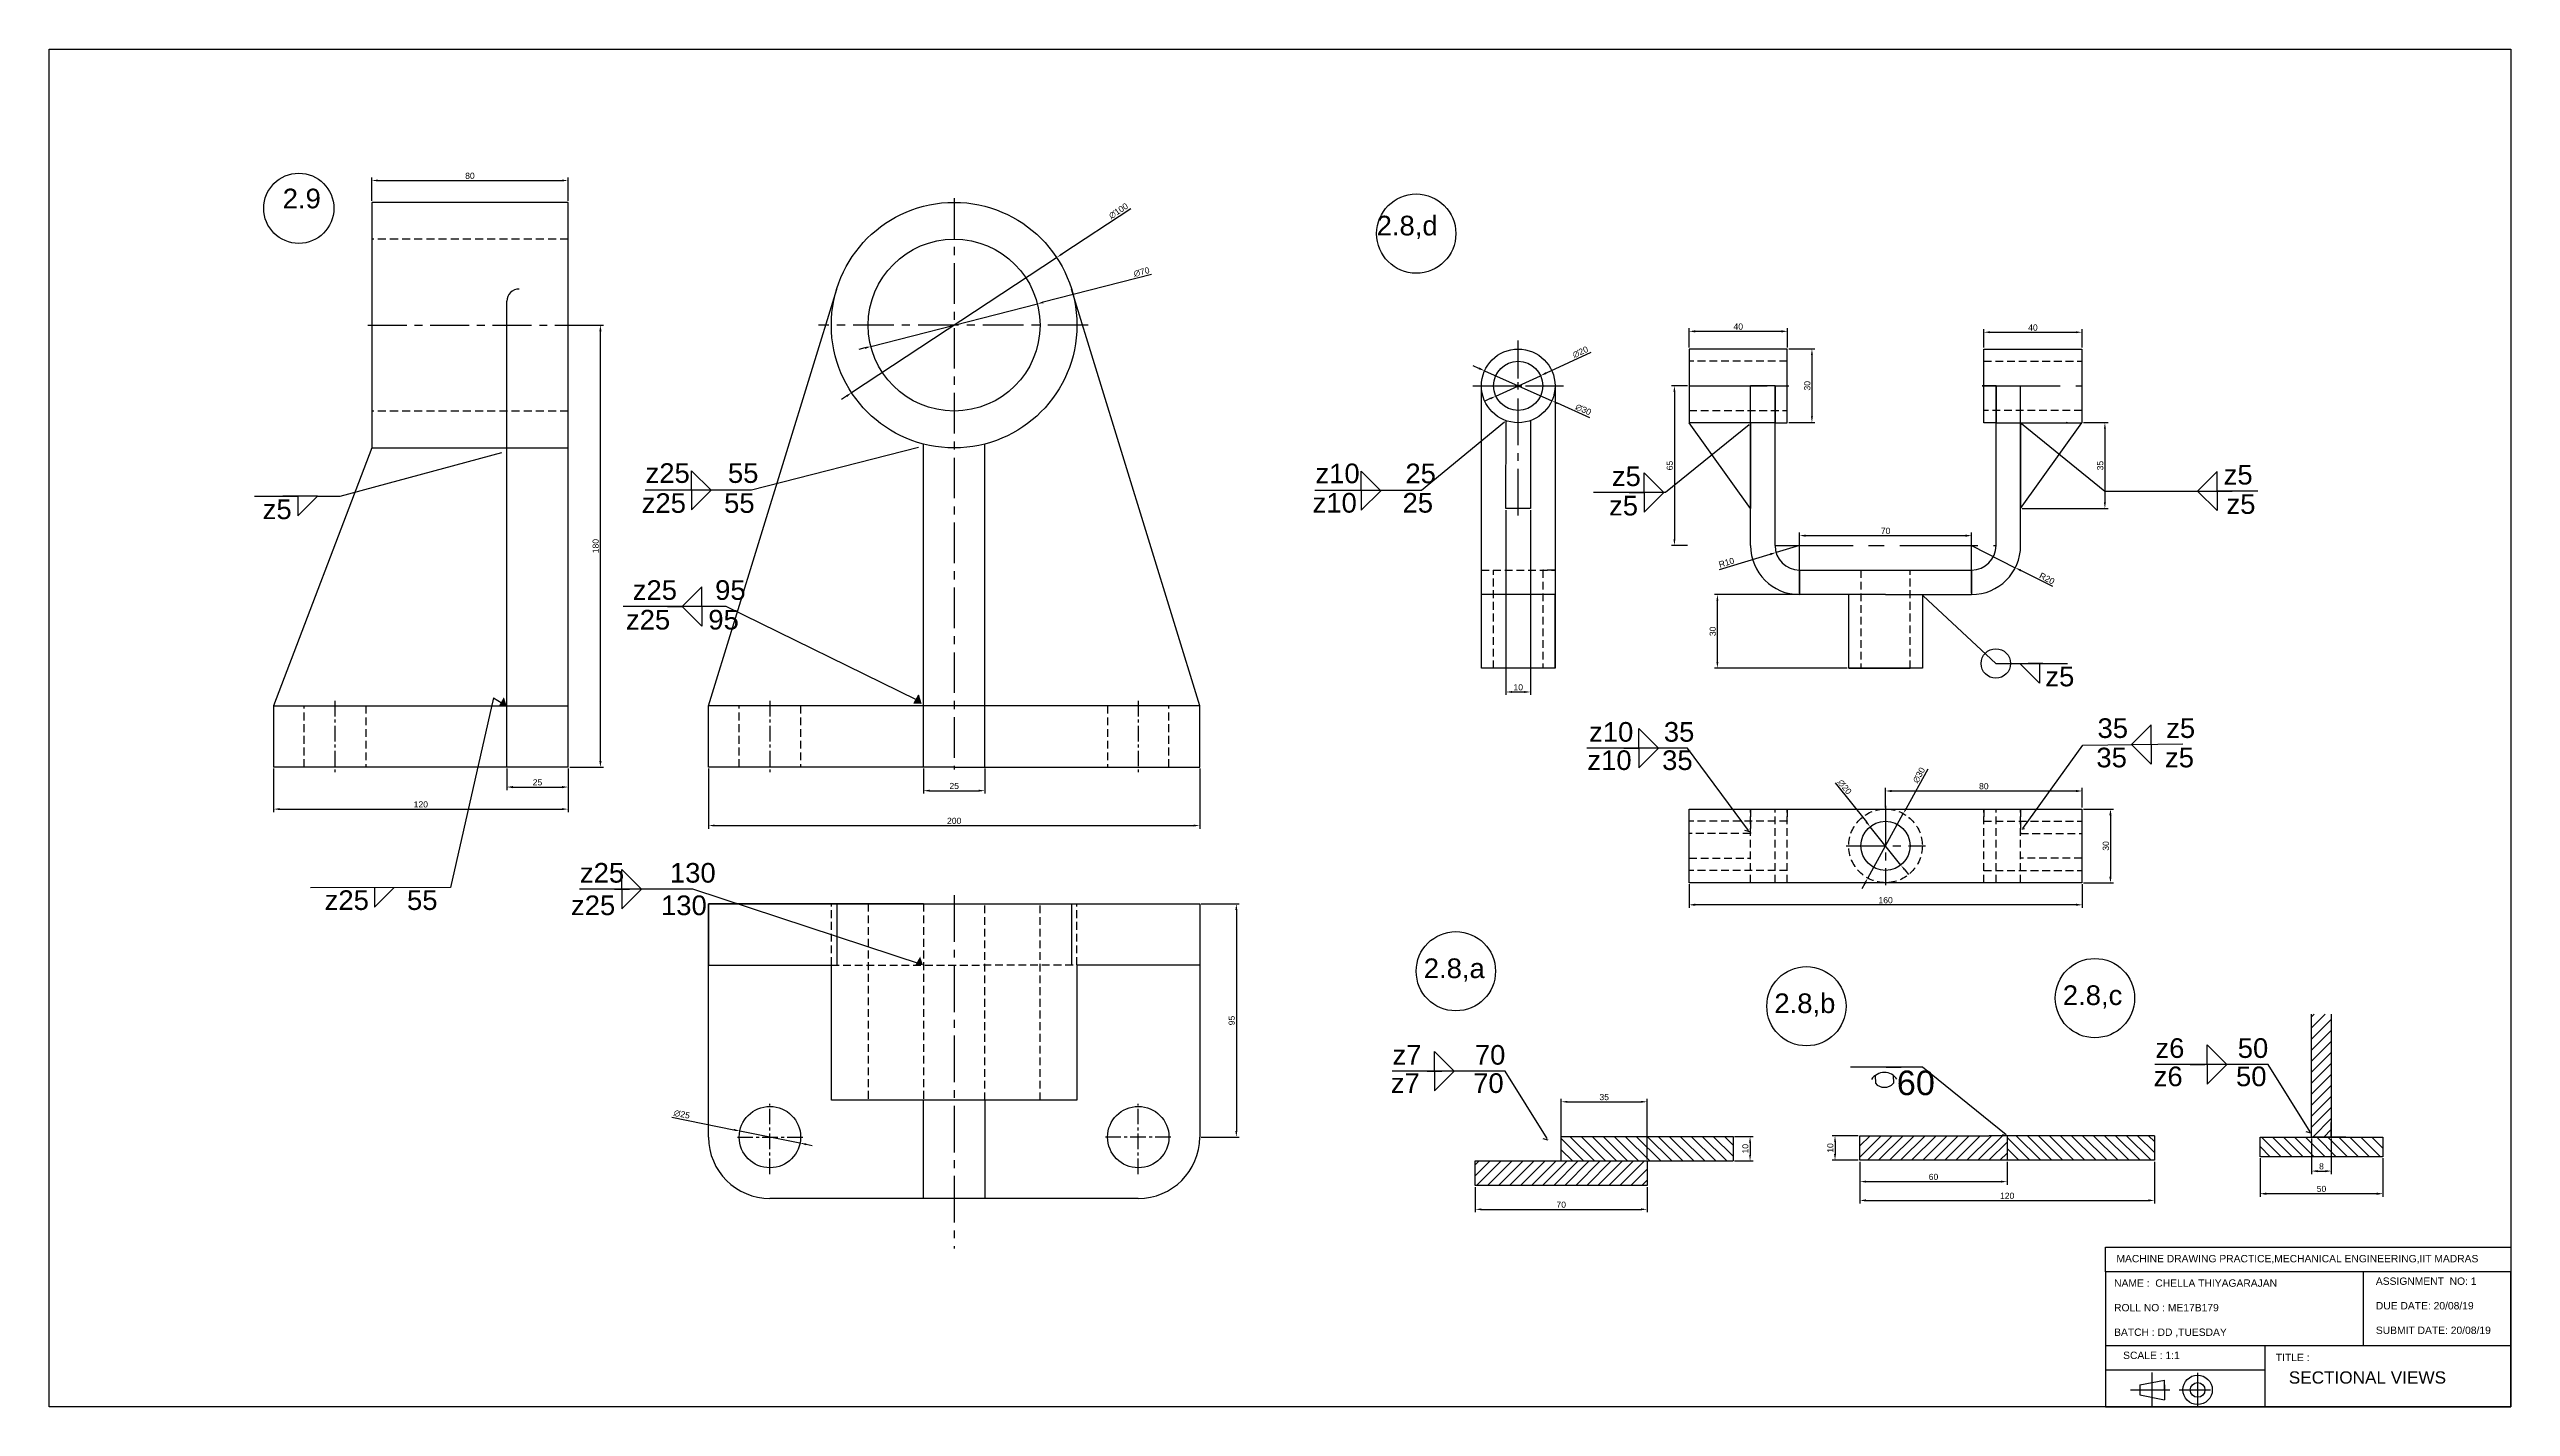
# Model space of a CAD drawing. Header units: millimetres. Extents: x 1423 to 6513, y 1291 to 1883.
# Drawn here: x 1423 to 2425, y 1330 to 1883 of the extents above; entities that cross this region are included whole.
import ezdxf
from ezdxf import colors
from ezdxf.entities.mleader import LeaderData, LeaderLine
from ezdxf.math import Vec2, Vec3

# ---------------------------------------------------------------- set-up
doc = ezdxf.new("R2010")
doc.units = ezdxf.units.MM
for name, pattern in [('CENTER', [50.8, 31.75, -6.35, 6.35, -6.35]), ('CENTER2', [28.575, 19.05, -3.175, 3.175, -3.175]), ('HIDDEN', [9.525, 6.35, -3.175])]:
    doc.linetypes.add(name, pattern=pattern)
doc.styles.get("Standard").update_dxf_attribs({"font": 'arial.ttf'})
doc.dimstyles.new('chella', dxfattribs={"dimtxt": 2.5, "dimasz": 2.5, "dimexe": 1.25, "dimexo": 0.625, "dimtad": 1, "dimdsep": 46, "dimtxsty": 'Standard', "dimcen": 2.5, "dimclrd": 3, "dimclre": 3, "dimclrt": 4, "dimadec": 0, "dimazin": 0, "dimtfac": 1, "dimtmove": 0, "dimatfit": 3, "dimfxl": 1, "dimarcsym": 0})

msp = doc.modelspace()

# ---------------------------------------------------------------- texts
at = {"color": 4, "linetype": 'ByBlock', "ltscale": 0.2}
for s, height, p in [('2.9', 8, (1517.856, 1818.169)), ('2.8,d', 8, (1963.325, 1807.144)), ('2.8,a', 8, (1982.522, 1504.683)), ('2.8,b', 8, (2125.29, 1490.431)), ('2.8,c', 8, (2242.764, 1493.717)), ('60', 10, (2175.134, 1457.02))]:
    msp.add_text(s, height=height, dxfattribs=at).set_placement(p)
at = {"color": 4, "ltscale": 0.5}
for s, p in [('z25     55', (1665.626, 1706.344)), ('z10      25', (1938.407, 1706.203)), ('z5', (2059.122, 1705.058)), ('z5', (2308.269, 1705.689)), ('z5', (1509.712, 1691.595)), ('z25     55', (1664.053, 1694.145)), ('z10      25', (1937.237, 1694.238)), ('z', (1937.267, 1694.239)), ('z5', (2057.982, 1693.094)), ('z5', (2309.409, 1693.724)), ('z5', (2235.649, 1623.503)), ('z10    35', (2049.847, 1600.945)), ('35     z5', (2256.897, 1602.476)), ('z10    35', (2049.153, 1589.429)), ('35     z5', (2256.432, 1590.512)), ('z25     55', (1534.936, 1532.43))]:
    msp.add_text(s, height=8, dxfattribs=at).set_placement(p)
at = {"color": 4}
for s, p in [('z25     95', (1660.404, 1658.71)), ('z25     95', (1657.636, 1646.638)), ('z25      130', (1638.884, 1543.556)), ('z25      130', (1635.257, 1530.321)), ('z7       70', (1969.788, 1469.419)), ('z6       50', (2280.463, 1472.17)), ('z7       70', (1969.095, 1457.904)), ('z6       50', (2279.769, 1460.655))]:
    msp.add_text(s, height=8, dxfattribs=at).set_placement(p)
at = {"color": 4, "attachment_point": 1}
for s, width, heights, insert, char_height in [('MACHINE DRAWING PRACTICE,MECHANICAL ENGINEERING,IIT MADRAS', 164.3264, [7.38], (2264.604, 1391.932), 3), ('NAME :  CHELLA THIYAGARAJAN\\P\\PROLL NO : ME17B179\\P\\PBATCH : DD ,TUESDAY', 99.4536, [0], (2263.654, 1381.976), 3), ('ASSIGNMENT  NO: 1\\P\\PDUE DATE: 20/08/19\\P\\PSUBMIT DATE: 20/08/19', 75.97584, [0], (2370.247, 1382.753), 3), ('SCALE : 1:1', 57.1733, [0], (2267.315, 1352.552), 3), ('TITLE : ', 48.32697, [0], (2329.507, 1351.681), 3), (' SECTIONAL VIEWS ', 87.10786, [0], (2332.849, 1344.526), 5)]:
    msp.add_mtext_dynamic_manual_height_columns(s, width=width, gutter_width=1, heights=heights, dxfattribs=dict(at, insert=insert, char_height=char_height))

# ---------------------------------------------------------------- blocks, each defined once
blk = doc.blocks.new('*D155')
at = {"color": 3, "lineweight": -2, "transparency": 16777216}
for p, q in [((2005, 1753), (2002.7, 1754)), ((2007.3, 1752), (2034.7, 1739.8)), ((2050.1, 1732.9), (2037, 1738.8))]:
    blk.add_line(p, q, dxfattribs=at)
at = {"color": 3, "transparency": 16777216}
for points in [[(2005.2, 1753.4), (2004.8, 1752.6), (2007.3, 1752)], [(2037.1, 1739.1), (2036.8, 1738.4), (2034.7, 1739.8)]]:
    blk.add_solid(points, dxfattribs=at)
at = {"layer": 'Defpoints', "color": 0, "transparency": 16777216}
for p in [(2007.3, 1752), (2034.7, 1739.8)]:
    blk.add_point(p, dxfattribs=at)
at = {"color": 4, "transparency": 16777216, "insert": (2047.5, 1736.2), "char_height": 2.5, "attachment_point": 5, "rotation": 336.0075}
blk.add_mtext('∅30', dxfattribs=at)
blk = doc.blocks.new('*D156')
at = {"color": 3, "lineweight": -2, "transparency": 16777216}
for p, q in [((2050.5, 1759.4), (2032.4, 1751.1)), ((2011.9, 1741.7), (2030.1, 1750)), ((2009.6, 1740.7), (2007.4, 1739.6))]:
    blk.add_line(p, q, dxfattribs=at)
at = {"color": 3, "transparency": 16777216}
for points in [[(2032.2, 1751.5), (2032.5, 1750.7), (2030.1, 1750)], [(2009.4, 1741), (2009.8, 1740.3), (2011.9, 1741.7)]]:
    blk.add_solid(points, dxfattribs=at)
at = {"layer": 'Defpoints', "color": 0, "transparency": 16777216}
for p in [(2030.1, 1750), (2011.9, 1741.7)]:
    blk.add_point(p, dxfattribs=at)
at = {"color": 4, "transparency": 16777216, "insert": (2046.3, 1759.6), "char_height": 2.5, "attachment_point": 5, "rotation": 24.6016}
blk.add_mtext('∅20', dxfattribs=at)
blk = doc.blocks.new('*D157')
at = {"color": 3, "lineweight": -2, "transparency": 16777216}
for p, q in [((2016, 1695.2), (2016, 1620)), ((2026, 1695.2), (2026, 1620)), ((2018.5, 1621.2), (2023.5, 1621.2))]:
    blk.add_line(p, q, dxfattribs=at)
at = {"color": 3, "transparency": 16777216}
for points in [[(2018.5, 1621.6), (2018.5, 1620.8), (2016, 1621.2)], [(2023.5, 1621.6), (2023.5, 1620.8), (2026, 1621.2)]]:
    blk.add_solid(points, dxfattribs=at)
at = {"layer": 'Defpoints', "color": 0, "transparency": 16777216}
for p in [(2016, 1695.9), (2026, 1695.9), (2026, 1621.2)]:
    blk.add_point(p, dxfattribs=at)
at = {"color": 4, "transparency": 16777216, "insert": (2021, 1623.1), "char_height": 2.5, "attachment_point": 5}
blk.add_mtext('10', dxfattribs=at)
blk = doc.blocks.new('*D158')
at = {"color": 3, "lineweight": -2, "transparency": 16777216}
for p, q in [((2090.6, 1761.5), (2090.6, 1769.3)), ((2093.1, 1768.1), (2128.1, 1768.1)), ((2130.6, 1761.5), (2130.6, 1769.3))]:
    blk.add_line(p, q, dxfattribs=at)
at = {"color": 3, "transparency": 16777216}
for points in [[(2093.1, 1768.5), (2093.1, 1767.6), (2090.6, 1768.1)], [(2128.1, 1768.5), (2128.1, 1767.6), (2130.6, 1768.1)]]:
    blk.add_solid(points, dxfattribs=at)
at = {"layer": 'Defpoints', "color": 0, "transparency": 16777216}
for p in [(2130.6, 1768.1), (2090.6, 1760.9), (2130.6, 1760.9)]:
    blk.add_point(p, dxfattribs=at)
at = {"color": 4, "transparency": 16777216, "insert": (2110.6, 1770), "char_height": 2.5, "attachment_point": 5}
blk.add_mtext('40', dxfattribs=at)
blk = doc.blocks.new('*D159')
at = {"color": 3, "lineweight": -2, "transparency": 16777216}
for p, q in [((2210.6, 1761.5), (2210.6, 1769)), ((2213.1, 1767.7), (2248.1, 1767.7)), ((2250.6, 1761.5), (2250.6, 1769))]:
    blk.add_line(p, q, dxfattribs=at)
at = {"color": 3, "transparency": 16777216}
for points in [[(2213.1, 1768.1), (2213.1, 1767.3), (2210.6, 1767.7)], [(2248.1, 1768.1), (2248.1, 1767.3), (2250.6, 1767.7)]]:
    blk.add_solid(points, dxfattribs=at)
at = {"layer": 'Defpoints', "color": 0, "transparency": 16777216}
for p in [(2250.6, 1767.7), (2210.6, 1760.9), (2250.6, 1760.9)]:
    blk.add_point(p, dxfattribs=at)
at = {"color": 4, "transparency": 16777216, "insert": (2230.6, 1769.6), "char_height": 2.5, "attachment_point": 5}
blk.add_mtext('40', dxfattribs=at)
blk = doc.blocks.new('*D160')
at = {"color": 3, "lineweight": -2, "transparency": 16777216}
for p, q in [((2131.2, 1760.9), (2141.8, 1760.9)), ((2140.6, 1758.4), (2140.6, 1733.4)), ((2131.2, 1730.9), (2141.8, 1730.9))]:
    blk.add_line(p, q, dxfattribs=at)
at = {"color": 3, "transparency": 16777216}
for points in [[(2140.2, 1758.4), (2141, 1758.4), (2140.6, 1760.9)], [(2140.2, 1733.4), (2141, 1733.4), (2140.6, 1730.9)]]:
    blk.add_solid(points, dxfattribs=at)
at = {"layer": 'Defpoints', "color": 0, "transparency": 16777216}
for p in [(2130.6, 1760.9), (2130.6, 1730.9), (2140.6, 1730.9)]:
    blk.add_point(p, dxfattribs=at)
at = {"color": 4, "transparency": 16777216, "insert": (2138.7, 1745.9), "char_height": 2.5, "attachment_point": 5, "rotation": 90}
blk.add_mtext('30', dxfattribs=at)
blk = doc.blocks.new('*D152')
at = {"color": 3, "lineweight": -2, "transparency": 16777216}
for p, q in [((2089.9, 1745.9), (2083.4, 1745.9)), ((2084.6, 1743.4), (2084.6, 1683.4)), ((2089.9, 1680.9), (2083.4, 1680.9))]:
    blk.add_line(p, q, dxfattribs=at)
at = {"color": 3, "transparency": 16777216}
for points in [[(2084.2, 1743.4), (2085, 1743.4), (2084.6, 1745.9)], [(2084.2, 1683.4), (2085, 1683.4), (2084.6, 1680.9)]]:
    blk.add_solid(points, dxfattribs=at)
at = {"layer": 'Defpoints', "color": 0, "transparency": 16777216}
for p in [(2090.6, 1745.9), (2084.6, 1680.9), (2090.6, 1680.9)]:
    blk.add_point(p, dxfattribs=at)
at = {"color": 4, "transparency": 16777216, "insert": (2082.7, 1713.4), "char_height": 2.5, "attachment_point": 5, "rotation": 90}
blk.add_mtext('65', dxfattribs=at)
blk = doc.blocks.new('*D161')
at = {"color": 3, "lineweight": -2, "transparency": 16777216}
for p, q in [((2154.9, 1660.9), (2100.9, 1660.9)), ((2102.1, 1633.4), (2102.1, 1658.4)), ((2154.9, 1630.9), (2100.9, 1630.9))]:
    blk.add_line(p, q, dxfattribs=at)
at = {"color": 3, "transparency": 16777216}
for points in [[(2101.7, 1658.4), (2102.5, 1658.4), (2102.1, 1660.9)], [(2101.7, 1633.4), (2102.5, 1633.4), (2102.1, 1630.9)]]:
    blk.add_solid(points, dxfattribs=at)
at = {"layer": 'Defpoints', "color": 0, "transparency": 16777216}
for p in [(2102.1, 1660.9), (2155.6, 1660.9), (2155.6, 1630.9)]:
    blk.add_point(p, dxfattribs=at)
at = {"color": 4, "transparency": 16777216, "insert": (2100.2, 1645.9), "char_height": 2.5, "attachment_point": 5, "rotation": 90}
blk.add_mtext('30', dxfattribs=at)
blk = doc.blocks.new('*D162')
at = {"color": 3, "lineweight": -2, "transparency": 16777216}
for p, q in [((2251.2, 1730.9), (2261.2, 1730.9)), ((2259.9, 1728.4), (2259.9, 1698.4)), ((2226.2, 1695.9), (2261.2, 1695.9))]:
    blk.add_line(p, q, dxfattribs=at)
at = {"color": 3, "transparency": 16777216}
for points in [[(2259.5, 1728.4), (2260.3, 1728.4), (2259.9, 1730.9)], [(2259.5, 1698.4), (2260.3, 1698.4), (2259.9, 1695.9)]]:
    blk.add_solid(points, dxfattribs=at)
at = {"layer": 'Defpoints', "color": 0, "transparency": 16777216}
for p in [(2250.6, 1730.9), (2225.6, 1695.9), (2259.9, 1695.9)]:
    blk.add_point(p, dxfattribs=at)
at = {"color": 4, "transparency": 16777216, "insert": (2258, 1713.4), "char_height": 2.5, "attachment_point": 5, "rotation": 90}
blk.add_mtext('35', dxfattribs=at)
blk = doc.blocks.new('*D163')
at = {"color": 3, "lineweight": -2, "transparency": 16777216}
for p, q in [((2135.6, 1661.5), (2135.6, 1686.1)), ((2138.1, 1684.9), (2203.1, 1684.9)), ((2205.6, 1661.5), (2205.6, 1686.1))]:
    blk.add_line(p, q, dxfattribs=at)
at = {"color": 3, "transparency": 16777216}
for points in [[(2138.1, 1685.3), (2138.1, 1684.4), (2135.6, 1684.9)], [(2203.1, 1685.3), (2203.1, 1684.4), (2205.6, 1684.9)]]:
    blk.add_solid(points, dxfattribs=at)
at = {"layer": 'Defpoints', "color": 0, "transparency": 16777216}
for p in [(2205.6, 1684.9), (2135.6, 1660.9), (2205.6, 1660.9)]:
    blk.add_point(p, dxfattribs=at)
at = {"color": 4, "transparency": 16777216, "insert": (2170.6, 1686.8), "char_height": 2.5, "attachment_point": 5}
blk.add_mtext('70', dxfattribs=at)
blk = doc.blocks.new('*D164')
at = {"color": 3, "lineweight": -2, "transparency": 16777216}
for p, q in [((2205.6, 1680.9), (2223.4, 1671.8)), ((2238.7, 1664.1), (2225.7, 1670.7))]:
    blk.add_line(p, q, dxfattribs=at)
at = {"color": 3, "transparency": 16777216}
blk.add_solid([(2225.8, 1671.1), (2225.5, 1670.3), (2223.4, 1671.8)], dxfattribs=at)
at = {"layer": 'Defpoints', "color": 0, "transparency": 16777216}
for p in [(2205.6, 1680.9), (2223.4, 1671.8)]:
    blk.add_point(p, dxfattribs=at)
at = {"color": 4, "transparency": 16777216, "insert": (2236.3, 1667.4), "char_height": 2.5, "attachment_point": 5, "rotation": 333.1757}
blk.add_mtext('R20', dxfattribs=at)
blk = doc.blocks.new('*D165')
at = {"color": 3, "lineweight": -2, "transparency": 16777216}
for p, q in [((2102.9, 1671.1), (2123.6, 1677.3)), ((2135.6, 1680.9), (2126, 1678))]:
    blk.add_line(p, q, dxfattribs=at)
at = {"color": 3, "transparency": 16777216}
blk.add_solid([(2123.5, 1677.7), (2123.7, 1676.9), (2126, 1678)], dxfattribs=at)
at = {"layer": 'Defpoints', "color": 0, "transparency": 16777216}
for p in [(2126, 1678), (2135.6, 1680.9)]:
    blk.add_point(p, dxfattribs=at)
at = {"color": 4, "transparency": 16777216, "insert": (2105.8, 1673.9), "char_height": 2.5, "attachment_point": 5, "rotation": 16.6425}
blk.add_mtext('R10', dxfattribs=at)
blk = doc.blocks.new('*D166')
at = {"color": 3, "lineweight": -2, "transparency": 16777216}
for p, q in [((2187.8, 1589.7), (2179, 1573.8)), ((2163.3, 1545.4), (2177.8, 1571.7)), ((2162.1, 1543.2), (2160.9, 1541))]:
    blk.add_line(p, q, dxfattribs=at)
at = {"color": 3, "transparency": 16777216}
for points in [[(2178.7, 1574), (2179.4, 1573.6), (2177.8, 1571.7)], [(2161.7, 1543.4), (2162.5, 1543), (2163.3, 1545.4)]]:
    blk.add_solid(points, dxfattribs=at)
at = {"layer": 'Defpoints', "color": 0, "transparency": 16777216}
for p in [(2177.8, 1571.7), (2163.3, 1545.4)]:
    blk.add_point(p, dxfattribs=at)
at = {"color": 4, "transparency": 16777216, "insert": (2184.2, 1587.3), "char_height": 2.5, "attachment_point": 5, "rotation": 61.0428}
blk.add_mtext('∅30', dxfattribs=at)
blk = doc.blocks.new('*D167')
at = {"color": 3, "lineweight": -2, "transparency": 16777216}
for p, q in [((2150, 1584.2), (2162.8, 1568.3)), ((2176.8, 1550.7), (2164.3, 1566.3)), ((2178.4, 1548.8), (2179.9, 1546.8))]:
    blk.add_line(p, q, dxfattribs=at)
at = {"color": 3, "transparency": 16777216}
for points in [[(2163.1, 1568.5), (2162.4, 1568), (2164.3, 1566.3)], [(2178.7, 1549), (2178.1, 1548.5), (2176.8, 1550.7)]]:
    blk.add_solid(points, dxfattribs=at)
at = {"layer": 'Defpoints', "color": 0, "transparency": 16777216}
for p in [(2164.3, 1566.3), (2176.8, 1550.7)]:
    blk.add_point(p, dxfattribs=at)
at = {"color": 4, "transparency": 16777216, "insert": (2153.9, 1582.5), "char_height": 2.5, "attachment_point": 5, "rotation": 308.6887}
blk.add_mtext('∅20', dxfattribs=at)
blk = doc.blocks.new('*D168')
at = {"color": 3, "lineweight": -2, "transparency": 16777216}
for p, q in [((2090.6, 1542.9), (2090.6, 1533.3)), ((2248.1, 1534.5), (2093.1, 1534.5)), ((2250.6, 1542.9), (2250.6, 1533.3))]:
    blk.add_line(p, q, dxfattribs=at)
at = {"color": 3, "transparency": 16777216}
for points in [[(2093.1, 1535), (2093.1, 1534.1), (2090.6, 1534.5)], [(2248.1, 1535), (2248.1, 1534.1), (2250.6, 1534.5)]]:
    blk.add_solid(points, dxfattribs=at)
at = {"layer": 'Defpoints', "color": 0, "transparency": 16777216}
for p in [(2090.6, 1543.5), (2090.6, 1534.5), (2250.6, 1543.5)]:
    blk.add_point(p, dxfattribs=at)
at = {"color": 4, "transparency": 16777216, "insert": (2170.6, 1536.4), "char_height": 2.5, "attachment_point": 5}
blk.add_mtext('160', dxfattribs=at)
blk = doc.blocks.new('*D169')
at = {"color": 3, "lineweight": -2, "transparency": 16777216}
for p, q in [((2251.2, 1573.5), (2263.4, 1573.5)), ((2262.2, 1571), (2262.2, 1546)), ((2251.2, 1543.5), (2263.4, 1543.5))]:
    blk.add_line(p, q, dxfattribs=at)
at = {"color": 3, "transparency": 16777216}
for points in [[(2261.7, 1571), (2262.6, 1571), (2262.2, 1573.5)], [(2261.7, 1546), (2262.6, 1546), (2262.2, 1543.5)]]:
    blk.add_solid(points, dxfattribs=at)
at = {"layer": 'Defpoints', "color": 0, "transparency": 16777216}
for p in [(2250.6, 1573.5), (2250.6, 1543.5), (2262.2, 1543.5)]:
    blk.add_point(p, dxfattribs=at)
at = {"color": 4, "transparency": 16777216, "insert": (2260.3, 1558.5), "char_height": 2.5, "attachment_point": 5, "rotation": 90}
blk.add_mtext('30', dxfattribs=at)
blk = doc.blocks.new('*D170')
at = {"color": 3, "lineweight": -2, "transparency": 16777216}
for p, q in [((2170.6, 1574.2), (2170.6, 1582.1)), ((2173.1, 1580.9), (2248.1, 1580.9)), ((2250.6, 1574.2), (2250.6, 1582.1))]:
    blk.add_line(p, q, dxfattribs=at)
at = {"color": 3, "transparency": 16777216}
for points in [[(2173.1, 1581.3), (2173.1, 1580.4), (2170.6, 1580.9)], [(2248.1, 1581.3), (2248.1, 1580.4), (2250.6, 1580.9)]]:
    blk.add_solid(points, dxfattribs=at)
at = {"layer": 'Defpoints', "color": 0, "transparency": 16777216}
for p in [(2250.6, 1580.9), (2170.6, 1573.5), (2250.6, 1573.5)]:
    blk.add_point(p, dxfattribs=at)
at = {"color": 4, "transparency": 16777216, "insert": (2210.6, 1582.8), "char_height": 2.5, "attachment_point": 5}
blk.add_mtext('80', dxfattribs=at)
blk = doc.blocks.new('*D171')
at = {"color": 3, "lineweight": -2, "transparency": 16777216}
for p, q in [((2003.5, 1419.6), (2003.5, 1409.3)), ((2073.5, 1419.6), (2073.5, 1409.3)), ((2006, 1410.5), (2071, 1410.5))]:
    blk.add_line(p, q, dxfattribs=at)
at = {"color": 3, "transparency": 16777216}
for points in [[(2006, 1410.9), (2006, 1410.1), (2003.5, 1410.5)], [(2071, 1410.9), (2071, 1410.1), (2073.5, 1410.5)]]:
    blk.add_solid(points, dxfattribs=at)
at = {"layer": 'Defpoints', "color": 0, "transparency": 16777216}
for p in [(2003.5, 1420.2), (2073.5, 1420.2), (2073.5, 1410.5)]:
    blk.add_point(p, dxfattribs=at)
at = {"color": 4, "transparency": 16777216, "insert": (2038.5, 1412.4), "char_height": 2.5, "attachment_point": 5}
blk.add_mtext('70', dxfattribs=at)
blk = doc.blocks.new('*D172')
at = {"color": 3, "lineweight": -2, "transparency": 16777216}
for p, q in [((2038.5, 1430.8), (2038.5, 1455.5)), ((2041, 1454.3), (2071, 1454.3)), ((2073.5, 1430.8), (2073.5, 1455.5))]:
    blk.add_line(p, q, dxfattribs=at)
at = {"color": 3, "transparency": 16777216}
for points in [[(2041, 1454.7), (2041, 1453.9), (2038.5, 1454.3)], [(2071, 1454.7), (2071, 1453.9), (2073.5, 1454.3)]]:
    blk.add_solid(points, dxfattribs=at)
at = {"layer": 'Defpoints', "color": 0, "transparency": 16777216}
for p in [(2073.5, 1454.3), (2038.5, 1430.2), (2073.5, 1430.2)]:
    blk.add_point(p, dxfattribs=at)
at = {"color": 4, "transparency": 16777216, "insert": (2056, 1456.2), "char_height": 2.5, "attachment_point": 5}
blk.add_mtext('35', dxfattribs=at)
blk = doc.blocks.new('*D173')
at = {"color": 3, "lineweight": -2, "transparency": 16777216}
for p, q in [((2109.1, 1440.2), (2116.7, 1440.2)), ((2115.4, 1437.7), (2115.4, 1432.7)), ((2109.1, 1430.2), (2116.7, 1430.2))]:
    blk.add_line(p, q, dxfattribs=at)
at = {"color": 3, "transparency": 16777216}
for points in [[(2115, 1437.7), (2115.8, 1437.7), (2115.4, 1440.2)], [(2115, 1432.7), (2115.8, 1432.7), (2115.4, 1430.2)]]:
    blk.add_solid(points, dxfattribs=at)
at = {"layer": 'Defpoints', "color": 0, "transparency": 16777216}
for p in [(2108.5, 1440.2), (2108.5, 1430.2), (2115.4, 1430.2)]:
    blk.add_point(p, dxfattribs=at)
at = {"color": 4, "transparency": 16777216, "insert": (2113.5, 1435.2), "char_height": 2.5, "attachment_point": 5, "rotation": 90}
blk.add_mtext('10', dxfattribs=at)
blk = doc.blocks.new('*D174')
at = {"color": 3, "lineweight": -2, "transparency": 16777216}
for p, q in [((2159.4, 1440.5), (2148.8, 1440.5)), ((2150, 1438), (2150, 1433)), ((2159.4, 1430.5), (2148.8, 1430.5))]:
    blk.add_line(p, q, dxfattribs=at)
at = {"color": 3, "transparency": 16777216}
for points in [[(2149.6, 1438), (2150.4, 1438), (2150, 1440.5)], [(2149.6, 1433), (2150.4, 1433), (2150, 1430.5)]]:
    blk.add_solid(points, dxfattribs=at)
at = {"layer": 'Defpoints', "color": 0, "transparency": 16777216}
for p in [(2160.1, 1440.5), (2150, 1430.5), (2160.1, 1430.5)]:
    blk.add_point(p, dxfattribs=at)
at = {"color": 4, "transparency": 16777216, "insert": (2148.1, 1435.5), "char_height": 2.5, "attachment_point": 5, "rotation": 90}
blk.add_mtext('10', dxfattribs=at)
blk = doc.blocks.new('*D175')
at = {"color": 3, "lineweight": -2, "transparency": 16777216}
for p, q in [((2160.1, 1429.9), (2160.1, 1420.5)), ((2220.1, 1429.9), (2220.1, 1420.5)), ((2162.6, 1421.8), (2217.6, 1421.8))]:
    blk.add_line(p, q, dxfattribs=at)
at = {"color": 3, "transparency": 16777216}
for points in [[(2162.6, 1422.2), (2162.6, 1421.4), (2160.1, 1421.8)], [(2217.6, 1422.2), (2217.6, 1421.4), (2220.1, 1421.8)]]:
    blk.add_solid(points, dxfattribs=at)
at = {"layer": 'Defpoints', "color": 0, "transparency": 16777216}
for p in [(2160.1, 1430.5), (2220.1, 1430.5), (2220.1, 1421.8)]:
    blk.add_point(p, dxfattribs=at)
at = {"color": 4, "transparency": 16777216, "insert": (2190.1, 1423.7), "char_height": 2.5, "attachment_point": 5}
blk.add_mtext('60', dxfattribs=at)
blk = doc.blocks.new('*D176')
at = {"color": 3, "lineweight": -2, "transparency": 16777216}
for p, q in [((2160.1, 1429.9), (2160.1, 1412.9)), ((2280.1, 1429.9), (2280.1, 1412.9)), ((2162.6, 1414.1), (2277.6, 1414.1))]:
    blk.add_line(p, q, dxfattribs=at)
at = {"color": 3, "transparency": 16777216}
for points in [[(2162.6, 1414.6), (2162.6, 1413.7), (2160.1, 1414.1)], [(2277.6, 1414.6), (2277.6, 1413.7), (2280.1, 1414.1)]]:
    blk.add_solid(points, dxfattribs=at)
at = {"layer": 'Defpoints', "color": 0, "transparency": 16777216}
for p in [(2160.1, 1430.5), (2280.1, 1430.5), (2280.1, 1414.1)]:
    blk.add_point(p, dxfattribs=at)
at = {"color": 4, "transparency": 16777216, "insert": (2220.1, 1416), "char_height": 2.5, "attachment_point": 5}
blk.add_mtext('120', dxfattribs=at)
blk = doc.blocks.new('*D177')
at = {"color": 3, "lineweight": -2, "transparency": 16777216}
for p, q in [((2323.1, 1431.3), (2323.1, 1415.6)), ((2373.1, 1431.3), (2373.1, 1415.6)), ((2325.6, 1416.9), (2370.6, 1416.9))]:
    blk.add_line(p, q, dxfattribs=at)
at = {"color": 3, "transparency": 16777216}
for points in [[(2325.6, 1417.3), (2325.6, 1416.4), (2323.1, 1416.9)], [(2370.6, 1417.3), (2370.6, 1416.4), (2373.1, 1416.9)]]:
    blk.add_solid(points, dxfattribs=at)
at = {"layer": 'Defpoints', "color": 0, "transparency": 16777216}
for p in [(2323.1, 1431.9), (2373.1, 1431.9), (2373.1, 1416.9)]:
    blk.add_point(p, dxfattribs=at)
at = {"color": 4, "transparency": 16777216, "insert": (2348.1, 1418.8), "char_height": 2.5, "attachment_point": 5}
blk.add_mtext('50', dxfattribs=at)
blk = doc.blocks.new('*D178')
at = {"color": 3, "lineweight": -2, "transparency": 16777216}
for p, q in [((2344.1, 1439.3), (2344.1, 1424.8)), ((2352.1, 1439.3), (2352.1, 1424.8)), ((2346.6, 1426.1), (2349.6, 1426.1))]:
    blk.add_line(p, q, dxfattribs=at)
at = {"color": 3, "transparency": 16777216}
for points in [[(2346.6, 1426.5), (2346.6, 1425.6), (2344.1, 1426.1)], [(2349.6, 1426.5), (2349.6, 1425.6), (2352.1, 1426.1)]]:
    blk.add_solid(points, dxfattribs=at)
at = {"layer": 'Defpoints', "color": 0, "transparency": 16777216}
for p in [(2344.1, 1439.9), (2352.1, 1439.9), (2352.1, 1426.1)]:
    blk.add_point(p, dxfattribs=at)
at = {"color": 4, "transparency": 16777216, "insert": (2348.1, 1428), "char_height": 2.5, "attachment_point": 5}
blk.add_mtext('8', dxfattribs=at)
blk = doc.blocks.new('*D179')
at = {"color": 3, "lineweight": -2, "transparency": 16777216}
for p, q in [((1554.1, 1821.2), (1554.1, 1830.7)), ((1556.6, 1829.5), (1631.6, 1829.5)), ((1634.1, 1821.2), (1634.1, 1830.7))]:
    blk.add_line(p, q, dxfattribs=at)
at = {"color": 3, "transparency": 16777216}
for points in [[(1556.6, 1829.9), (1556.6, 1829.1), (1554.1, 1829.5)], [(1631.6, 1829.9), (1631.6, 1829.1), (1634.1, 1829.5)]]:
    blk.add_solid(points, dxfattribs=at)
at = {"layer": 'Defpoints', "color": 0, "transparency": 16777216}
for p in [(1634.1, 1829.5), (1554.1, 1820.6), (1634.1, 1820.6)]:
    blk.add_point(p, dxfattribs=at)
at = {"color": 4, "transparency": 16777216, "insert": (1594.1, 1831.4), "char_height": 2.5, "attachment_point": 5}
blk.add_mtext('80', dxfattribs=at)
blk = doc.blocks.new('*D180')
at = {"color": 3, "lineweight": -2, "transparency": 16777216}
for p, q in [((1514.1, 1590), (1514.1, 1572.3)), ((1634.1, 1590), (1634.1, 1572.3)), ((1516.6, 1573.5), (1631.6, 1573.5))]:
    blk.add_line(p, q, dxfattribs=at)
at = {"color": 3, "transparency": 16777216}
for points in [[(1516.6, 1573.9), (1516.6, 1573.1), (1514.1, 1573.5)], [(1631.6, 1573.9), (1631.6, 1573.1), (1634.1, 1573.5)]]:
    blk.add_solid(points, dxfattribs=at)
at = {"layer": 'Defpoints', "color": 0, "transparency": 16777216}
for p in [(1514.1, 1590.6), (1634.1, 1590.6), (1634.1, 1573.5)]:
    blk.add_point(p, dxfattribs=at)
at = {"color": 4, "transparency": 16777216, "insert": (1574.1, 1575.4), "char_height": 2.5, "attachment_point": 5}
blk.add_mtext('120', dxfattribs=at)
blk = doc.blocks.new('*D181')
at = {"color": 3, "lineweight": -2, "transparency": 16777216}
for p, q in [((1609.1, 1590), (1609.1, 1581.2)), ((1634.1, 1590), (1634.1, 1581.2)), ((1611.6, 1582.5), (1631.6, 1582.5))]:
    blk.add_line(p, q, dxfattribs=at)
at = {"color": 3, "transparency": 16777216}
for points in [[(1611.6, 1582.9), (1611.6, 1582), (1609.1, 1582.5)], [(1631.6, 1582.9), (1631.6, 1582), (1634.1, 1582.5)]]:
    blk.add_solid(points, dxfattribs=at)
at = {"layer": 'Defpoints', "color": 0, "transparency": 16777216}
for p in [(1609.1, 1590.6), (1634.1, 1590.6), (1634.1, 1582.5)]:
    blk.add_point(p, dxfattribs=at)
at = {"color": 4, "transparency": 16777216, "insert": (1621.6, 1584.4), "char_height": 2.5, "attachment_point": 5}
blk.add_mtext('25', dxfattribs=at)
blk = doc.blocks.new('*D182')
at = {"color": 3, "lineweight": -2, "transparency": 16777216}
for p, q in [((1863.2, 1818), (1835.1, 1799.5)), ((1749.5, 1743.1), (1833, 1798.1)), ((1747.4, 1741.7), (1745.4, 1740.3))]:
    blk.add_line(p, q, dxfattribs=at)
at = {"color": 3, "transparency": 16777216}
for points in [[(1834.9, 1799.8), (1835.3, 1799.2), (1833, 1798.1)], [(1747.2, 1742), (1747.7, 1741.3), (1749.5, 1743.1)]]:
    blk.add_solid(points, dxfattribs=at)
at = {"layer": 'Defpoints', "color": 0, "transparency": 16777216}
for p in [(1833, 1798.1), (1749.5, 1743.1)]:
    blk.add_point(p, dxfattribs=at)
at = {"color": 4, "transparency": 16777216, "insert": (1858.2, 1817.1), "char_height": 2.5, "attachment_point": 5, "rotation": 33.4026}
blk.add_mtext('∅100', dxfattribs=at)
blk = doc.blocks.new('*D183')
at = {"color": 3, "lineweight": -2, "transparency": 16777216}
for p, q in [((1871.7, 1791.2), (1827.6, 1779.9)), ((1757.4, 1761.9), (1825.2, 1779.3)), ((1754.9, 1761.3), (1752.5, 1760.7))]:
    blk.add_line(p, q, dxfattribs=at)
at = {"color": 3, "transparency": 16777216}
for points in [[(1827.5, 1780.3), (1827.7, 1779.5), (1825.2, 1779.3)], [(1754.8, 1761.7), (1755.1, 1760.9), (1757.4, 1761.9)]]:
    blk.add_solid(points, dxfattribs=at)
at = {"layer": 'Defpoints', "color": 0, "transparency": 16777216}
for p in [(1825.2, 1779.3), (1757.4, 1761.9)]:
    blk.add_point(p, dxfattribs=at)
at = {"color": 4, "transparency": 16777216, "insert": (1867.6, 1792.2), "char_height": 2.5, "attachment_point": 5, "rotation": 14.3884}
blk.add_mtext('∅70', dxfattribs=at)
blk = doc.blocks.new('*D184')
at = {"color": 3, "lineweight": -2, "transparency": 16777216}
for p, q in [((1634.8, 1770.6), (1648.5, 1770.6)), ((1647.2, 1768.1), (1647.2, 1593.1)), ((1634.8, 1590.6), (1648.5, 1590.6))]:
    blk.add_line(p, q, dxfattribs=at)
at = {"color": 3, "transparency": 16777216}
for points in [[(1646.8, 1768.1), (1647.7, 1768.1), (1647.2, 1770.6)], [(1646.8, 1593.1), (1647.7, 1593.1), (1647.2, 1590.6)]]:
    blk.add_solid(points, dxfattribs=at)
at = {"layer": 'Defpoints', "color": 0, "transparency": 16777216}
for p in [(1634.1, 1770.6), (1634.1, 1590.6), (1647.2, 1590.6)]:
    blk.add_point(p, dxfattribs=at)
at = {"color": 4, "transparency": 16777216, "insert": (1645.3, 1680.6), "char_height": 2.5, "attachment_point": 5, "rotation": 90}
blk.add_mtext('180', dxfattribs=at)
blk = doc.blocks.new('*D185')
at = {"color": 3, "lineweight": -2, "transparency": 16777216}
for p, q in [((1691.3, 1590), (1691.3, 1565.5)), ((1891.3, 1590), (1891.3, 1565.5)), ((1693.8, 1566.8), (1888.8, 1566.8))]:
    blk.add_line(p, q, dxfattribs=at)
at = {"color": 3, "transparency": 16777216}
for points in [[(1693.8, 1567.2), (1693.8, 1566.4), (1691.3, 1566.8)], [(1888.8, 1567.2), (1888.8, 1566.4), (1891.3, 1566.8)]]:
    blk.add_solid(points, dxfattribs=at)
at = {"layer": 'Defpoints', "color": 0, "transparency": 16777216}
for p in [(1691.3, 1590.6), (1891.3, 1590.6), (1891.3, 1566.8)]:
    blk.add_point(p, dxfattribs=at)
at = {"color": 4, "transparency": 16777216, "insert": (1791.3, 1568.7), "char_height": 2.5, "attachment_point": 5}
blk.add_mtext('200', dxfattribs=at)
blk = doc.blocks.new('*D186')
at = {"color": 3, "lineweight": -2, "transparency": 16777216}
for p, q in [((1778.8, 1590), (1778.8, 1579.8)), ((1803.8, 1590), (1803.8, 1579.8)), ((1781.3, 1581), (1801.3, 1581))]:
    blk.add_line(p, q, dxfattribs=at)
at = {"color": 3, "transparency": 16777216}
for points in [[(1781.3, 1581.4), (1781.3, 1580.6), (1778.8, 1581)], [(1801.3, 1581.4), (1801.3, 1580.6), (1803.8, 1581)]]:
    blk.add_solid(points, dxfattribs=at)
at = {"layer": 'Defpoints', "color": 0, "transparency": 16777216}
for p in [(1778.8, 1590.6), (1803.8, 1590.6), (1803.8, 1581)]:
    blk.add_point(p, dxfattribs=at)
at = {"color": 4, "transparency": 16777216, "insert": (1791.3, 1582.9), "char_height": 2.5, "attachment_point": 5}
blk.add_mtext('25', dxfattribs=at)
blk = doc.blocks.new('*D187')
at = {"color": 3, "lineweight": -2, "transparency": 16777216}
for p, q in [((1891.9, 1534.9), (1907.4, 1534.9)), ((1906.2, 1532.4), (1906.2, 1442.4)), ((1891.9, 1439.9), (1907.4, 1439.9))]:
    blk.add_line(p, q, dxfattribs=at)
at = {"color": 3, "transparency": 16777216}
for points in [[(1905.8, 1532.4), (1906.6, 1532.4), (1906.2, 1534.9)], [(1905.8, 1442.4), (1906.6, 1442.4), (1906.2, 1439.9)]]:
    blk.add_solid(points, dxfattribs=at)
at = {"layer": 'Defpoints', "color": 0, "transparency": 16777216}
for p in [(1891.3, 1534.9), (1891.3, 1439.9), (1906.2, 1439.9)]:
    blk.add_point(p, dxfattribs=at)
at = {"color": 4, "transparency": 16777216, "insert": (1904.3, 1487.4), "char_height": 2.5, "attachment_point": 5, "rotation": 90}
blk.add_mtext('95', dxfattribs=at)
blk = doc.blocks.new('*D188')
at = {"color": 3, "lineweight": -2, "transparency": 16777216}
for p, q in [((1676.3, 1448), (1701.6, 1442.9)), ((1728.5, 1437.5), (1704, 1442.4)), ((1731, 1437), (1733.4, 1436.5))]:
    blk.add_line(p, q, dxfattribs=at)
at = {"color": 3, "transparency": 16777216}
for points in [[(1701.6, 1443.3), (1701.5, 1442.5), (1704, 1442.4)], [(1731.1, 1437.4), (1730.9, 1436.6), (1728.5, 1437.5)]]:
    blk.add_solid(points, dxfattribs=at)
at = {"layer": 'Defpoints', "color": 0, "transparency": 16777216}
for p in [(1704, 1442.4), (1728.5, 1437.5)]:
    blk.add_point(p, dxfattribs=at)
at = {"color": 4, "transparency": 16777216, "insert": (1680.4, 1449.2), "char_height": 2.5, "attachment_point": 5, "rotation": 348.5818}
blk.add_mtext('∅25', dxfattribs=at)
blk = doc.blocks.new('*U133')
at = {"color": 0, "linetype": 'CENTER2', "transparency": 16777216}
for p, q in [((0, 3), (0, 18.5)), ((-18.5, 0), (-3, 0)), ((3, 0), (18.5, 0)), ((0, -52.8), (0, -3))]:
    blk.add_line(p, q, dxfattribs=at)
at = {"color": 0, "linetype": 'Continuous', "transparency": 16777216}
for p, q in [((-1.5, 0), (1.5, 0)), ((0, -1.5), (0, 1.5))]:
    blk.add_line(p, q, dxfattribs=at)
blk = doc.blocks.new('*U134')
at = {"color": 0, "linetype": 'CENTER2', "transparency": 16777216}
blk.add_line((0, 51), (0, -92.9), dxfattribs=at)

# ---------------------------------------------------------------- dimensions: what is measured, and where the dimension line sits
at = {"color": 4}
for base, p1, p2, picture, middle in [((1634.149, 1829.476), (1554.149, 1820.597), (1634.149, 1820.597), '*D179', (1594.149, 1831.378)), ((2130.573, 1768.053), (2090.573, 1760.871), (2130.573, 1760.871), '*D158', (2110.573, 1769.954)), ((2250.573, 1767.704), (2210.573, 1760.871), (2250.573, 1760.871), '*D159', (2230.573, 1769.605)), ((2025.988, 1621.229), (2015.988, 1695.871), (2025.988, 1695.871), '*D157', (2020.988, 1623.13)), ((2205.573, 1684.854), (2135.573, 1660.871), (2205.573, 1660.871), '*D163', (2170.573, 1686.756)), ((1634.149, 1573.504), (1514.149, 1590.597), (1634.149, 1590.597), '*D180', (1574.149, 1575.406)), ((1634.149, 1582.464), (1609.149, 1590.597), (1634.149, 1590.597), '*D181', (1621.649, 1584.365)), ((1891.271, 1566.787), (1691.271, 1590.597), (1891.271, 1590.597), '*D185', (1791.271, 1568.688)), ((1803.771, 1581.022), (1778.771, 1590.597), (1803.771, 1590.597), '*D186', (1791.271, 1582.923)), ((2250.573, 1580.854), (2170.573, 1573.532), (2250.573, 1573.532), '*D170', (2210.573, 1582.756)), ((2090.573, 1534.548), (2250.573, 1543.532), (2090.573, 1543.532), '*D168', (2170.573, 1536.449)), ((2073.483, 1454.289), (2038.483, 1430.198), (2073.483, 1430.198), '*D172', (2055.983, 1456.191)), ((2352.066, 1426.059), (2344.066, 1439.933), (2352.066, 1439.933), '*D178', (2348.066, 1427.961)), ((2220.07, 1421.767), (2160.07, 1430.491), (2220.07, 1430.491), '*D175', (2190.07, 1423.668)), ((2280.07, 1414.136), (2160.07, 1430.491), (2280.07, 1430.491), '*D176', (2220.07, 1416.037)), ((2373.066, 1416.857), (2323.066, 1431.933), (2373.066, 1431.933), '*D177', (2348.066, 1418.758)), ((2073.483, 1410.521), (2003.483, 1420.198), (2073.483, 1420.198), '*D171', (2038.483, 1412.422))]:
    dim = msp.add_linear_dim(base=base, p1=p1, p2=p2, dimstyle='chella', dxfattribs=at)
    dim.commit()
    dim.dimension.update_dxf_attribs({"geometry": picture, "text_midpoint": middle})
for p1, p2, picture, middle in [((1749.529, 1743.071), (1833.012, 1798.123), '*D182', (1859.264, 1815.435)), ((1757.368, 1761.9), (1825.173, 1779.294), '*D183', (1868.074, 1790.3)), ((2011.896, 1741.708), (2030.081, 1750.034), '*D156', (2047.096, 1757.825)), ((2007.284, 1751.97), (2034.692, 1739.772), '*D155', (2046.692, 1734.431)), ((2176.824, 1550.727), (2164.322, 1566.338), '*D167', (2152.349, 1581.289)), ((2163.311, 1545.407), (2177.836, 1571.657), '*D166', (2185.97, 1586.357)), ((1728.523, 1437.454), (1704.018, 1442.403), '*D188', (1679.992, 1447.256))]:
    dim = msp.add_diameter_dim_2p(p1=p1, p2=p2, dimstyle='chella', dxfattribs=at)
    dim.commit()
    dim.dimension.update_dxf_attribs({"geometry": picture, "text_midpoint": middle, "dimtype": 163})
for base, p1, p2, picture, middle in [((1647.238, 1590.597), (1634.149, 1770.597), (1634.149, 1590.597), '*D184', (1645.336, 1680.597)), ((2140.584, 1730.871), (2130.573, 1760.871), (2130.573, 1730.871), '*D160', (2138.682, 1745.871)), ((2084.629, 1680.871), (2090.573, 1745.871), (2090.573, 1680.871), '*D152', (2082.728, 1713.371)), ((2259.91, 1695.871), (2250.573, 1730.871), (2225.573, 1695.871), '*D162', (2258.008, 1713.371)), ((2102.129, 1660.871), (2155.573, 1630.871), (2155.573, 1660.871), '*D161', (2100.226, 1645.871)), ((2262.162, 1543.532), (2250.573, 1573.532), (2250.573, 1543.532), '*D169', (2260.259, 1558.532)), ((1906.185, 1439.929), (1891.271, 1534.929), (1891.271, 1439.929), '*D187', (1904.284, 1487.429)), ((2115.412, 1430.198), (2108.483, 1440.198), (2108.483, 1430.198), '*D173', (2113.511, 1435.198)), ((2150.008, 1430.491), (2160.07, 1440.491), (2160.07, 1430.491), '*D174', (2148.107, 1435.491))]:
    dim = msp.add_linear_dim(base=base, p1=p1, p2=p2, angle=90, dimstyle='chella', dxfattribs=at)
    dim.commit()
    dim.dimension.update_dxf_attribs({"geometry": picture, "text_midpoint": middle})
for center, mpoint, picture, middle in [((2135.573, 1680.871), (2125.992, 1678.007), '*D165', (2106.312, 1672.124)), ((2205.573, 1680.871), (2223.421, 1671.846), '*D164', (2235.471, 1665.753))]:
    dim = msp.add_radius_dim(center=center, mpoint=mpoint, dimstyle='chella', dxfattribs=at)
    dim.commit()
    dim.dimension.update_dxf_attribs({"geometry": picture, "text_midpoint": middle, "dimtype": 164})

# ---------------------------------------------------------------- hatches: boundary and pattern name
at = {"linetype": 'ByBlock', "ltscale": 0.2}
h = msp.add_hatch(color=4, dxfattribs=at)
h.dxf.hatch_style = 1
h.paths.add_polyline_path([(1607.92, 1619.063), (1605.96, 1615.669), (1609.041, 1615.597)])
h = msp.add_hatch(color=4, dxfattribs=at)
h.dxf.hatch_style = 1
h.paths.add_polyline_path([(1776.792, 1619.87), (1774.832, 1616.477), (1777.913, 1616.404)])
h = msp.add_hatch(color=4, dxfattribs=at)
h.dxf.hatch_style = 1
h.paths.add_polyline_path([(1777.448, 1513.437), (1775.489, 1510.043), (1778.57, 1509.971)])
h = msp.add_hatch()
h.set_pattern_fill('ANSI31', color=3)
h.set_pattern_definition([(45, (1674.0663, 1689.933), (-2.245064, 2.245064), [])])
h.paths.add_polyline_path([(2344.066, 1439.933), (2348.066, 1439.933), (2352.066, 1439.933), (2352.066, 1445.933), (2352.066, 1489.933), (2344.066, 1489.933)])
h = msp.add_hatch()
h.set_pattern_fill('ANSI31', color=3, angle=90)
h.set_pattern_definition([(135, (1522.9424, 1604.6003), (-2.245064, -2.245064), [])])
h.paths.add_polyline_path([(2108.483, 1440.198), (2038.483, 1440.198), (2038.483, 1430.198), (2108.483, 1430.198)])
h = msp.add_hatch()
h.set_pattern_fill('ANSI31', color=3)
h.set_pattern_definition([(45, (1504.807, 1598.24), (-2.245064, 2.245064), [])])
h.paths.add_polyline_path([(2220.07, 1430.491), (2220.07, 1440.491), (2212.715, 1440.491), (2160.07, 1440.491), (2160.07, 1430.491)])
h = msp.add_hatch()
h.set_pattern_fill('ANSI31', color=3, angle=90)
h.set_pattern_definition([(135, (1504.807, 1598.24), (-2.245064, -2.245064), [])])
h.paths.add_polyline_path([(2280.07, 1430.491), (2280.07, 1440.491), (2220.07, 1440.491), (2220.07, 1430.491)])
h = msp.add_hatch()
h.set_pattern_fill('ANSI31', color=3, angle=270)
h.set_pattern_definition([(315, (1674.0663, 1689.933), (2.245064, 2.245064), [])])
h.paths.add_polyline_path([(2373.066, 1431.933), (2373.066, 1439.933), (2348.066, 1439.933), (2323.066, 1439.933), (2323.066, 1431.933)])
h = msp.add_hatch()
h.set_pattern_fill('ANSI31', color=3)
h.set_pattern_definition([(45, (1487.9424, 1604.6003), (-2.245064, 2.245064), [])])
h.paths.add_polyline_path([(2003.483, 1430.198), (2003.483, 1420.198), (2073.483, 1420.198), (2073.483, 1430.198)])

# ---------------------------------------------------------------- linework, layer by layer
at = {"color": 4, "linetype": 'ByBlock', "ltscale": 0.2}
for p, q in [((1634.149, 1820.597), (1554.149, 1820.597)), ((1554.149, 1820.597), (1554.149, 1720.597)), ((1634.149, 1770.597), (1634.149, 1820.597)), ((1691.271, 1615.597), (1743.481, 1785.3)), ((1891.271, 1615.597), (1839.06, 1785.3)), ((1609.149, 1590.597), (1609.149, 1780.3)), ((1634.149, 1590.597), (1634.149, 1770.597)), ((1554.149, 1720.597), (1514.149, 1615.597)), ((1554.149, 1720.597), (1634.149, 1720.597)), ((1778.771, 1590.597), (1778.771, 1722.185)), ((1803.771, 1590.597), (1803.771, 1722.185)), ((1514.149, 1615.597), (1634.149, 1615.597)), ((1691.271, 1590.597), (1691.271, 1615.597)), ((1891.271, 1615.597), (1691.271, 1615.597)), ((1776.792, 1619.87), (1774.832, 1616.477)), ((1777.913, 1616.404), (1776.792, 1619.87)), ((1878.771, 1615.597), (1853.771, 1615.597)), ((1891.271, 1615.597), (1866.271, 1615.597)), ((1891.271, 1590.597), (1891.271, 1615.597)), ((1634.149, 1590.597), (1514.149, 1590.597)), ((1634.149, 1590.597), (1609.149, 1590.597)), ((1791.271, 1590.597), (1691.271, 1590.597)), ((1791.271, 1590.597), (1891.271, 1590.597)), ((1791.271, 1590.597), (1803.771, 1590.597)), ((1866.271, 1590.597), (1878.771, 1590.597)), ((1691.271, 1534.929), (1891.271, 1534.929)), ((1691.271, 1439.929), (1691.271, 1534.929)), ((1778.771, 1534.929), (1691.271, 1534.929)), ((1691.271, 1534.929), (1691.271, 1509.929)), ((1741.271, 1534.929), (1756.271, 1534.929)), ((1743.481, 1534.929), (1743.481, 1509.929)), ((1791.271, 1534.929), (1803.771, 1534.929)), ((1839.06, 1534.929), (1839.06, 1509.929)), ((1891.271, 1534.929), (1891.271, 1439.929)), ((1691.271, 1509.929), (1741.271, 1509.929)), ((1741.271, 1454.929), (1741.304, 1509.929)), ((1841.196, 1510.063), (1841.271, 1454.929)), ((1841.271, 1510.063), (1891.271, 1510.063)), ((1841.271, 1454.929), (1741.271, 1454.929)), ((1778.771, 1414.929), (1778.771, 1454.929)), ((1803.771, 1454.929), (1803.771, 1414.929)), ((1866.271, 1414.929), (1716.271, 1414.929)), ((1803.771, 1414.929), (1778.771, 1414.929))]:
    msp.add_line(p, q, dxfattribs=at)
at = {"color": 1, "linetype": 'CENTER', "ltscale": 0.52}
for p, q in [((1791.271, 1822.254), (1791.271, 1589.597)), ((1845.924, 1770.597), (1736.07, 1770.597))]:
    msp.add_line(p, q, dxfattribs=at)
at = {"color": 3, "linetype": 'HIDDEN', "ltscale": 0.52}
for p, q in [((1634.149, 1805.597), (1554.149, 1805.597)), ((1634.149, 1735.597), (1554.149, 1735.597))]:
    msp.add_line(p, q, dxfattribs=at)
at = {"color": 1, "linetype": 'CENTER', "ltscale": 0.5}
for p, q in [((1552.511, 1770.597), (1636.1, 1770.597)), ((2005.159, 1745.871), (2036.85, 1745.871)), ((2170.573, 1574.825), (2170.573, 1542.532)), ((2154.53, 1558.532), (2186.839, 1558.532))]:
    msp.add_line(p, q, dxfattribs=at)
at = {"color": 4, "ltscale": 0.5}
for p, q in [((2130.573, 1760.871), (2090.573, 1760.871)), ((2090.573, 1760.871), (2090.573, 1730.871)), ((2090.573, 1755.871), (2090.573, 1735.871)), ((2130.573, 1730.871), (2130.573, 1760.871)), ((2130.573, 1745.871), (2130.573, 1755.871)), ((2210.573, 1730.871), (2210.573, 1760.871)), ((2210.573, 1760.871), (2250.573, 1760.871)), ((2210.573, 1745.871), (2210.573, 1755.871)), ((2250.573, 1760.871), (2250.573, 1730.871)), ((2250.573, 1755.871), (2250.573, 1735.871)), ((2115.573, 1680.871), (2115.573, 1745.871)), ((2125.573, 1745.871), (2115.573, 1745.871)), ((2125.573, 1680.871), (2125.573, 1745.871)), ((2125.573, 1745.871), (2125.573, 1730.871)), ((2125.573, 1745.871), (2131.183, 1745.871)), ((2215.573, 1745.871), (2209.964, 1745.871)), ((2215.573, 1680.871), (2215.573, 1745.871)), ((2215.573, 1745.871), (2215.573, 1730.871)), ((2215.573, 1745.871), (2225.573, 1745.871)), ((2225.573, 1680.871), (2225.573, 1745.871)), ((2125.573, 1730.871), (2090.573, 1730.871)), ((2115.573, 1695.871), (2090.573, 1730.871)), ((2115.573, 1730.871), (2115.573, 1695.871)), ((2125.573, 1730.871), (2130.573, 1730.871)), ((2215.573, 1730.871), (2210.573, 1730.871)), ((2215.573, 1730.871), (2250.573, 1730.871)), ((2225.573, 1730.871), (2225.573, 1695.871)), ((2225.573, 1695.871), (2250.573, 1730.871)), ((2245.159, 1730.674), (2244.127, 1730.948)), ((1684.297, 1703.322), (1684.297, 1711.322)), ((1684.297, 1711.322), (1692.297, 1703.322)), ((1957.078, 1703.182), (1957.078, 1711.182)), ((1957.078, 1711.182), (1965.078, 1703.182)), ((2072.229, 1702.414), (2072.229, 1710.414)), ((2072.229, 1710.414), (2080.229, 1702.414)), ((2305.619, 1711.045), (2297.619, 1703.045)), ((2305.619, 1703.045), (2305.619, 1711.045)), ((2305.619, 1703.045), (2305.619, 1711.045)), ((1506.386, 1700.916), (1523.959, 1700.916)), ((1531.959, 1700.916), (1517.959, 1700.916)), ((1523.959, 1700.916), (1523.959, 1692.916)), ((1523.959, 1692.916), (1531.959, 1700.916)), ((1684.297, 1703.322), (1684.297, 1695.322)), ((1684.297, 1695.322), (1692.297, 1703.322)), ((1957.078, 1703.182), (1957.078, 1695.182)), ((1957.078, 1695.182), (1965.078, 1703.182)), ((2080.229, 1702.414), (2066.229, 1702.414)), ((2066.229, 1702.414), (2072.229, 1702.414)), ((2072.229, 1702.414), (2072.229, 1694.414)), ((2072.229, 1694.414), (2080.229, 1702.414)), ((2305.619, 1695.045), (2297.619, 1703.045)), ((2297.769, 1703.045), (2311.769, 1703.045)), ((2305.619, 1703.045), (2305.619, 1695.045)), ((2305.619, 1703.045), (2305.619, 1695.045)), ((2322.174, 1703.045), (2305.769, 1703.045)), ((2135.573, 1670.871), (2205.573, 1670.871)), ((2170.573, 1660.871), (2135.573, 1660.871)), ((2155.573, 1630.871), (2155.573, 1660.871)), ((2170.573, 1660.871), (2205.573, 1660.871)), ((2185.573, 1660.871), (2185.573, 1630.871)), ((2185.573, 1630.871), (2155.573, 1630.871)), ((2160.573, 1630.871), (2180.573, 1630.871)), ((2220.684, 1632.823), (2234.684, 1632.823)), ((2233.252, 1624.823), (2225.252, 1632.823)), ((2234.684, 1632.823), (2228.684, 1632.823)), ((2233.252, 1632.823), (2233.252, 1624.823)), ((2233.252, 1632.823), (2233.252, 1624.823)), ((2070.099, 1598.301), (2070.099, 1606.301)), ((2070.099, 1606.301), (2078.099, 1598.301)), ((2278.733, 1607.832), (2270.733, 1599.832)), ((2278.733, 1599.832), (2278.733, 1607.832)), ((2278.733, 1599.832), (2278.733, 1607.832)), ((2077.976, 1598.301), (2063.976, 1598.301)), ((2063.976, 1598.301), (2069.976, 1598.301)), ((2070.099, 1598.301), (2070.099, 1590.301)), ((2070.099, 1590.301), (2078.099, 1598.301)), ((2278.733, 1591.832), (2270.733, 1599.832)), ((2278.733, 1599.832), (2278.733, 1591.832)), ((2278.733, 1599.832), (2278.733, 1591.832)), ((2090.573, 1573.532), (2250.573, 1573.532)), ((2090.573, 1543.532), (2090.573, 1573.532)), ((2113.111, 1564.941), (2115.175, 1564.393)), ((2227.129, 1565.507), (2226.101, 1565.218)), ((2250.573, 1573.532), (2250.573, 1543.532)), ((1555.18, 1541.608), (1555.18, 1533.608)), ((1555.18, 1533.608), (1563.18, 1541.608)), ((2250.573, 1543.532), (2090.573, 1543.532))]:
    msp.add_line(p, q, dxfattribs=at)
at = {"color": 3, "linetype": 'HIDDEN', "ltscale": 0.5}
for p, q in [((2130.573, 1755.871), (2090.573, 1755.871)), ((2210.573, 1755.871), (2250.573, 1755.871)), ((2090.573, 1735.871), (2130.573, 1735.871)), ((2250.573, 1735.871), (2210.573, 1735.871)), ((2005.988, 1670.871), (2035.988, 1670.871)), ((2010.988, 1630.871), (2010.988, 1670.871)), ((2035.988, 1670.871), (2030.988, 1670.871)), ((2030.988, 1670.871), (2030.988, 1630.871)), ((2160.573, 1670.871), (2160.573, 1630.871)), ((2180.573, 1630.871), (2180.573, 1670.871)), ((1526.649, 1590.597), (1526.649, 1615.597)), ((1551.649, 1615.597), (1551.649, 1590.597)), ((1703.771, 1590.597), (1703.771, 1615.597)), ((1728.771, 1615.597), (1728.771, 1590.597)), ((1853.771, 1615.597), (1853.771, 1590.597)), ((1878.771, 1590.597), (1878.771, 1615.597)), ((2130.573, 1568.532), (2090.573, 1568.532)), ((2115.573, 1543.532), (2115.573, 1573.532)), ((2115.573, 1573.532), (2115.573, 1563.532)), ((2125.573, 1543.532), (2125.573, 1573.532)), ((2130.573, 1543.532), (2130.573, 1573.532)), ((2130.573, 1573.532), (2130.573, 1568.532)), ((2210.573, 1543.532), (2210.573, 1573.532)), ((2210.573, 1573.532), (2210.573, 1568.532)), ((2210.573, 1568.532), (2250.573, 1568.532)), ((2215.573, 1543.532), (2215.573, 1573.532)), ((2225.573, 1543.532), (2225.573, 1573.532)), ((2225.573, 1573.532), (2225.573, 1563.532)), ((2115.573, 1563.532), (2090.573, 1563.532)), ((2225.573, 1563.532), (2250.573, 1563.532)), ((2090.573, 1553.532), (2115.573, 1553.532)), ((2130.573, 1548.532), (2090.573, 1548.532)), ((2130.573, 1543.532), (2130.573, 1548.532)), ((2210.573, 1543.532), (2210.573, 1548.532)), ((2210.573, 1548.532), (2250.573, 1548.532)), ((2250.573, 1553.532), (2225.573, 1553.532)), ((1741.345, 1510.063), (1741.345, 1534.929)), ((1756.271, 1534.929), (1756.271, 1454.929)), ((1778.771, 1534.929), (1778.771, 1454.929)), ((1803.771, 1454.929), (1803.771, 1534.929)), ((1826.271, 1454.929), (1826.271, 1534.929)), ((1841.196, 1510.063), (1841.196, 1534.929)), ((1741.271, 1509.929), (1841.271, 1510.063))]:
    msp.add_line(p, q, dxfattribs=at)
at = {"color": 4, "linetype": 'ByBlock', "ltscale": 0.5}
for p, q in [((2005.988, 1630.871), (2005.988, 1745.871)), ((2035.988, 1745.871), (2035.988, 1680.871)), ((2015.988, 1695.871), (2016.027, 1731.715)), ((2025.954, 1731.717), (2025.988, 1695.871)), ((2025.988, 1695.871), (2015.988, 1695.871)), ((2035.988, 1680.871), (2035.988, 1660.871)), ((2005.988, 1660.871), (2005.988, 1670.871)), ((2035.988, 1660.871), (2005.988, 1660.871)), ((2035.988, 1660.871), (2035.988, 1630.871)), ((2035.988, 1630.871), (2035.988, 1660.871)), ((2035.988, 1630.871), (2005.988, 1630.871)), ((2030.988, 1630.871), (2010.988, 1630.871)), ((2155.573, 1630.871), (2170.573, 1630.871)), ((2250.573, 1563.532), (2250.573, 1553.532))]:
    msp.add_line(p, q, dxfattribs=at)
at = {"color": 1, "linetype": 'CENTER'}
for p, q in [((2090.573, 1745.871), (2130.573, 1745.871)), ((2209.964, 1745.871), (2250.573, 1745.871)), ((2125.573, 1680.871), (2215.573, 1680.871)), ((2135.573, 1670.871), (2135.573, 1660.871)), ((2205.573, 1670.871), (2205.573, 1660.871))]:
    msp.add_line(p, q, dxfattribs=at)
at = {"color": 4, "ltscale": 0.2}
for p, q in [((1541.321, 1700.916), (1607.032, 1718.749)), ((1531.959, 1700.916), (1541.321, 1700.916)), ((1603.708, 1618.876), (1586.237, 1541.608)), ((1603.708, 1618.876), (1608.93, 1615.597)), ((1586.237, 1541.608), (1529.17, 1541.425)), ((2274.156, 1338.975), (2284.156, 1340.975)), ((2274.156, 1338.975), (2274.156, 1334.975)), ((2274.156, 1334.975), (2284.156, 1332.975)), ((2284.156, 1336.975), (2284.156, 1340.975)), ((2284.156, 1338.975), (2284.156, 1334.975)), ((2284.156, 1336.975), (2284.156, 1332.975)), ((2297.641, 1336.975), (2297.641, 1336.975))]:
    msp.add_line(p, q, dxfattribs=at)
at = {"color": 4}
for p, q in [((1688.533, 1664.066), (1680.533, 1656.066)), ((1688.533, 1656.066), (1688.533, 1664.066)), ((1698.511, 1656.066), (1674.533, 1656.066)), ((1674.533, 1656.066), (1680.533, 1656.066)), ((1688.533, 1648.066), (1680.533, 1656.066)), ((1688.533, 1656.066), (1688.533, 1648.066)), ((1656.013, 1540.913), (1656.013, 1548.913)), ((1656.013, 1548.913), (1664.013, 1540.913)), ((1667.013, 1540.913), (1653.013, 1540.913)), ((1653.013, 1540.913), (1659.013, 1540.913)), ((1656.013, 1540.913), (1656.013, 1532.913)), ((1656.013, 1532.913), (1664.013, 1540.913)), ((2344.066, 1439.933), (2344.066, 1489.933)), ((2352.066, 1489.933), (2352.066, 1439.933)), ((1986.917, 1466.775), (1986.917, 1474.775)), ((1986.917, 1474.775), (1994.917, 1466.775)), ((2301.592, 1469.527), (2301.592, 1477.527)), ((2301.592, 1477.527), (2309.592, 1469.527)), ((1997.917, 1466.775), (1983.917, 1466.775)), ((1983.917, 1466.775), (1989.917, 1466.775)), ((1986.917, 1466.775), (1986.917, 1458.775)), ((1986.917, 1458.775), (1994.917, 1466.775)), ((2166.387, 1465.012), (2166.416, 1461.834)), ((2184.881, 1468.409), (2170.881, 1468.409)), ((2170.881, 1468.409), (2176.881, 1468.409)), ((2173.729, 1465.011), (2173.771, 1461.834)), ((2308.592, 1469.527), (2294.592, 1469.527)), ((2294.592, 1469.527), (2300.592, 1469.527)), ((2301.592, 1469.527), (2301.592, 1461.527)), ((2301.592, 1461.527), (2309.592, 1469.527)), ((2352.066, 1439.933), (2352.066, 1445.933)), ((2031.042, 1439.405), (2033.106, 1438.857)), ((2038.483, 1430.198), (2038.483, 1440.198)), ((2038.483, 1440.198), (2108.483, 1440.198)), ((2108.483, 1440.198), (2108.483, 1430.198)), ((2160.07, 1430.491), (2160.07, 1440.491)), ((2160.07, 1440.491), (2212.715, 1440.491)), ((2280.07, 1440.491), (2212.715, 1440.491)), ((2218.006, 1441.039), (2220.07, 1440.491)), ((2220.07, 1440.491), (2220.07, 1430.491)), ((2280.07, 1440.491), (2280.07, 1430.491)), ((2323.066, 1431.933), (2323.066, 1439.933)), ((2323.066, 1439.933), (2352.343, 1439.933)), ((2341.717, 1442.156), (2343.781, 1441.608)), ((2352.066, 1439.933), (2344.066, 1439.933)), ((2348.066, 1439.933), (2373.066, 1439.933)), ((2352.066, 1439.933), (2358.066, 1439.933)), ((2358.066, 1439.933), (2352.066, 1439.933)), ((2373.066, 1439.933), (2373.066, 1431.933)), ((2003.483, 1430.198), (2073.483, 1430.198)), ((2003.483, 1420.198), (2003.483, 1430.198)), ((2073.483, 1430.198), (2073.483, 1420.198)), ((2073.483, 1430.198), (2108.483, 1430.198)), ((2073.483, 1430.198), (2073.483, 1423.198)), ((2073.483, 1430.198), (2080.483, 1430.198)), ((2220.07, 1430.491), (2160.07, 1430.491)), ((2280.07, 1430.491), (2220.07, 1430.491)), ((2373.066, 1431.933), (2323.066, 1431.933)), ((2073.483, 1420.198), (2003.483, 1420.198)), ((2425.18, 1355.1), (2425.18, 1385.1)), ((2425.18, 1330.1), (2425.18, 1355.1)), ((2260.18, 1330.1), (2325.18, 1330.1)), ((2325.18, 1330.1), (2425.18, 1330.1))]:
    msp.add_line(p, q, dxfattribs=at)
msp.add_line((1514.149, 1615.597), (1514.149, 1590.597))
at = {"color": 1, "linetype": 'CENTER', "ltscale": 0.2}
for p, q in [((1539.149, 1617.597), (1539.149, 1588.597)), ((1716.271, 1617.597), (1716.271, 1588.597)), ((1866.271, 1617.597), (1866.271, 1588.597)), ((1716.271, 1424.824), (1716.271, 1453.407)), ((1866.271, 1424.824), (1866.271, 1453.407)), ((1703.001, 1439.929), (1729.938, 1439.929)), ((1879.54, 1439.929), (1852.603, 1439.929))]:
    msp.add_line(p, q, dxfattribs=at)
at = {"color": 6}
for p, q in [((2260.18, 1395.1), (2425.18, 1395.1)), ((2260.18, 1385.1), (2260.18, 1395.1)), ((2425.18, 1385.1), (2260.18, 1385.1)), ((2260.18, 1385.1), (2260.18, 1355.1)), ((2365.18, 1355.1), (2365.18, 1385.1)), ((2260.18, 1355.1), (2425.18, 1355.1)), ((2260.18, 1355.1), (2260.18, 1345.1)), ((2325.18, 1345.1), (2325.18, 1355.1)), ((2260.18, 1345.1), (2325.18, 1345.1)), ((2260.18, 1345.1), (2260.18, 1330.1)), ((2325.18, 1330.1), (2325.18, 1345.1))]:
    msp.add_line(p, q, dxfattribs=at)
at = {"color": 4, "ltscale": 2}
msp.add_line((2425.18, 1395.1), (2425.18, 1385.1), dxfattribs=at)
at = {"color": 4, "linetype": 'CENTER', "ltscale": 2}
for p, q in [((2279.019, 1344.087), (2279.019, 1330.1)), ((2297.641, 1343.947), (2297.641, 1330.382)), ((2270.258, 1336.975), (2286.303, 1336.975))]:
    msp.add_line(p, q, dxfattribs=at)
at = {"color": 4, "linetype": 'HIDDEN', "ltscale": 2}
msp.add_line((2290.158, 1336.975), (2305.229, 1336.975), dxfattribs=at)
at = {"color": 6}
msp.add_lwpolyline([(2425.18, 1330.1), (1422.778, 1330.1), (1422.778, 1882.958), (2425.18, 1882.958)], close=True, dxfattribs=at)
at = {"color": 4, "lineweight": 25}
for centre, radius in [((1524.402, 1818.169), 14.285), ((1979.45, 1807.861), 16.141), ((1995.59, 1507.478), 16.141), ((2138.359, 1493.226), 16.141), ((2255.832, 1496.512), 16.141)]:
    msp.add_circle(centre, radius, dxfattribs=at)
at = {"color": 4, "linetype": 'ByBlock', "ltscale": 0.2}
for centre, radius in [((1791.271, 1770.597), 50), ((1791.271, 1770.597), 35), ((1716.271, 1439.929), 12.5), ((1866.271, 1439.929), 12.5)]:
    msp.add_circle(centre, radius, dxfattribs=at)
at = {"color": 4, "linetype": 'ByBlock', "ltscale": 0.5}
for centre, radius in [((2020.988, 1745.871), 15), ((2020.988, 1745.871), 10), ((2215.467, 1632.823), 6)]:
    msp.add_circle(centre, radius, dxfattribs=at)
at = {"color": 3, "linetype": 'HIDDEN', "ltscale": 0.5}
msp.add_circle((2170.573, 1558.532), 15, dxfattribs=at)
at = {"color": 4, "ltscale": 0.5}
msp.add_circle((2170.573, 1558.532), 10, dxfattribs=at)
at = {"color": 4, "ltscale": 0.2}
for radius in [6, 3]:
    msp.add_circle((2297.641, 1336.975), radius, dxfattribs=at)
at = {"color": 4, "linetype": 'ByBlock', "ltscale": 0.2}
for centre, radius, start, end in [((1614.149, 1780.3), 5, 90, 180), ((1716.271, 1439.929), 25, 180, 270), ((1866.271, 1439.929), 25, 270, 0)]:
    msp.add_arc(centre, radius, start, end, dxfattribs=at)
at = {"color": 4, "ltscale": 0.5}
for centre, radius, start, end in [((2135.573, 1680.871), 20, 180, 270), ((2135.573, 1680.871), 10, 180, 270), ((2205.573, 1680.871), 10, 270, 0), ((2205.573, 1680.871), 20, 270, 0)]:
    msp.add_arc(centre, radius, start, end, dxfattribs=at)
at = {"color": 4}
for centre, radius, start, end in [((2170.393, 1459.385), 6.908, 92.482896, 144.114558), ((2169.896, 1459.903), 6.386, 33.83991, 88.224355), ((2169.952, 1464.855), 4.651, 220.509439, 271.742078), ((2170.235, 1464.855), 4.651, 268.257922, 319.490561)]:
    msp.add_arc(centre, radius, start, end, dxfattribs=at)
at = {"color": 4, "ltscale": 0.5}
for points in [[(2012.721, 1730.885), (2014.92, 1728.847), (2015.81, 1731.478), (2012.721, 1730.885)], [(2112.329, 1729.74), (2114.529, 1727.702), (2115.418, 1730.333), (2112.329, 1729.74)], [(2228.607, 1730.371), (2226.407, 1728.333), (2225.518, 1730.963), (2228.607, 1730.371)], [(1605.932, 1719.768), (1608.132, 1717.731), (1609.021, 1720.361), (1605.932, 1719.768)], [(1775.682, 1721.592), (1777.881, 1719.554), (1778.771, 1722.185), (1775.682, 1721.592)], [(2188.584, 1660.149), (2186.384, 1658.111), (2185.495, 1660.742), (2188.584, 1660.149)], [(2112.086, 1564.985), (2114.286, 1567.023), (2115.175, 1564.393), (2112.086, 1564.985)], [(2229.181, 1565.856), (2226.952, 1567.861), (2226.101, 1565.218), (2229.181, 1565.856)]]:
    msp.add_solid(points, dxfattribs=at)
at = {"color": 4}
for points in [[(2340.692, 1442.201), (2342.891, 1444.239), (2343.781, 1441.608), (2340.692, 1442.201)], [(2030.017, 1439.45), (2032.217, 1441.487), (2033.106, 1438.857), (2030.017, 1439.45)], [(2216.981, 1441.084), (2219.18, 1443.121), (2220.07, 1440.491), (2216.981, 1441.084)]]:
    msp.add_solid(points, dxfattribs=at)

# ---------------------------------------------------------------- block references
at = {"color": 1, "linetype": 'CENTER2'}
for name, p in [('*U133', (2020.988, 1745.871)), ('*U134', (1791.271, 1487.429))]:
    msp.add_blockref(name, p, dxfattribs=at)

msp.set_redraw_order([(e.dxf.handle, doc.entitydb.next_handle()) for e in msp.query("TEXT MTEXT ATTDEF DIMENSION ARC_DIMENSION")])  # texts and dimensions are drawn at this point

# ---------------------------------------------------------------- leaders
at = {"color": 4, "ltscale": 0.5}
ml = msp.add_multileader_mtext('Standard', dxfattribs=at)
ml.set_content('', color=4)
ml.set_leader_properties()
ml.build(insert=Vec2(0, 0))
ml.multileader.update_dxf_attribs({"text_right_attachment_type": 6, "dogleg_length": 0.36, "arrow_head_size": 0.36})
ctx = ml.context
ctx.base_point, ctx.char_height, ctx.arrow_head_size, ctx.landing_gap_size, ctx.plane_origin = Vec3(1938.047, 1703.379), 0.36, 0.36, 0.18, Vec3(1988.401, 1695.722)
ctx.right_attachment, ctx.text_align_type = 6, 2
notes = []
notes.append((ctx, [(0, (1, 1, 0), (1981.598, 1703.199), (-1, 0), 43.19, [(0, [(2015.653, 1731.324)], 0, [])])]))
ctx.mtext.insert, ctx.mtext.rotation, ctx.mtext.alignment, ctx.mtext.flow_direction = Vec3(1938.227, 1703.559), 6.28318531, 3, 5
ml = msp.add_multileader_mtext('Standard', dxfattribs=at)
ml.set_content('', color=4)
ml.set_leader_properties()
ml.build(insert=Vec2(0, 0))
ml.multileader.update_dxf_attribs({"text_right_attachment_type": 6, "dogleg_length": 0.36, "arrow_head_size": 0.36})
ctx = ml.context
ctx.base_point, ctx.char_height, ctx.arrow_head_size, ctx.landing_gap_size, ctx.plane_origin = Vec3(2051.518, 1702.594), 0.36, 0.36, 0.18, Vec3(2088.01, 1694.577)
ctx.right_attachment, ctx.text_align_type = 6, 2
notes.append((ctx, [(0, (1, 1, 0), (2081.026, 1702.414), (-1, 0), 29.148, [(0, [(2115.261, 1730.179)], 0, [])])]))
ctx.mtext.insert, ctx.mtext.rotation, ctx.mtext.alignment, ctx.mtext.flow_direction = Vec3(2051.698, 1702.774), 6.28318531, 3, 5
ml = msp.add_multileader_mtext('Standard', dxfattribs=at)
ml.set_content('', color=4)
ml.set_leader_properties()
ml.build(insert=Vec2(0, 0))
ml.multileader.update_dxf_attribs({"text_right_attachment_type": 6, "dogleg_length": 0.36, "arrow_head_size": 0.36})
ctx = ml.context
ctx.base_point, ctx.char_height, ctx.arrow_head_size, ctx.landing_gap_size, ctx.plane_origin = Vec3(2308.269, 1703.045), 0.36, 0.36, 0.18, Vec3(2252.926, 1695.207)
ctx.right_attachment = 6
notes.append((ctx, [(0, (1, 1, 0), (2259.91, 1703.045), (1, 0), 48.359, [(0, [(2225.675, 1730.809)], 0, [])])]))
ctx.mtext.insert, ctx.mtext.flow_direction = Vec3(2308.449, 1703.225), 5
ml = msp.add_multileader_mtext('Standard', dxfattribs=at)
ml.set_content('', color=4)
ml.set_leader_properties()
ml.build(insert=Vec2(0, 0))
ml.multileader.update_dxf_attribs({"text_right_attachment_type": 6, "dogleg_length": 0.36, "arrow_head_size": 0.36})
ctx = ml.context
ctx.base_point, ctx.char_height, ctx.arrow_head_size, ctx.landing_gap_size, ctx.plane_origin = Vec3(1665.266, 1703.52), 0.36, 0.36, 0.18, Vec3(1715.62, 1695.862)
ctx.right_attachment, ctx.text_align_type = 6, 2
notes.append((ctx, [(0, (1, 1, 0), (1708.816, 1703.34), (-1, 0), 43.19, [(0, [(1777.053, 1720.875)], 0, [])])]))
ctx.mtext.insert, ctx.mtext.rotation, ctx.mtext.alignment, ctx.mtext.flow_direction = Vec3(1665.446, 1703.7), 6.28318531, 3, 5
at = {"color": 4}
ml = msp.add_multileader_mtext('Standard', dxfattribs=at)
ml.set_content('', color=4)
ml.set_leader_properties()
ml.build(insert=Vec2(0, 0))
ml.multileader.update_dxf_attribs({"text_right_attachment_type": 6, "dogleg_length": 0.36, "arrow_head_size": 0.36})
ctx = ml.context
ctx.base_point, ctx.char_height, ctx.arrow_head_size, ctx.landing_gap_size, ctx.plane_origin = Vec3(1656.289, 1656.246), 0.36, 0.36, 0.18, Vec3(1608.96, 1684.867)
ctx.right_attachment, ctx.text_align_type = 6, 2
notes.append((ctx, [(0, (1, 1, 0), (1698.511, 1656.066), (-1, 0), 41.862, [(0, [(1776.254, 1617.855)], 0, [])])]))
ctx.mtext.insert, ctx.mtext.alignment, ctx.mtext.flow_direction = Vec3(1656.469, 1656.426), 3, 5
at = {"color": 4, "ltscale": 0.5}
ml = msp.add_multileader_mtext('Standard', dxfattribs=at)
ml.set_content('', color=4)
ml.set_leader_properties()
ml.build(insert=Vec2(0, 0))
ml.multileader.update_dxf_attribs({"text_right_attachment_type": 6, "dogleg_length": 0.36, "arrow_head_size": 0.36})
ctx = ml.context
ctx.base_point, ctx.char_height, ctx.arrow_head_size, ctx.landing_gap_size, ctx.plane_origin = Vec3(2244.615, 1632.823), 0.36, 0.36, 0.18, Vec3(2212.903, 1624.986)
ctx.right_attachment = 6
notes.append((ctx, [(0, (1, 1, 0), (2215.467, 1632.823), (1, 0), 29.148, [(0, [(2185.652, 1660.588)], 0, [])])]))
ctx.mtext.insert, ctx.mtext.flow_direction = Vec3(2244.795, 1633.003), 5
ml = msp.add_multileader_mtext('Standard', dxfattribs=at)
ml.set_content('', color=4)
ml.set_leader_properties()
ml.build(insert=Vec2(0, 0))
ml.multileader.update_dxf_attribs({"text_right_attachment_type": 6, "dogleg_length": 0.36, "arrow_head_size": 0.36})
ctx = ml.context
ctx.base_point, ctx.char_height, ctx.arrow_head_size, ctx.landing_gap_size, ctx.plane_origin = Vec3(2048.793, 1598.481), 0.36, 0.36, 0.18, Vec3(2087.767, 1584.473)
ctx.right_attachment, ctx.text_align_type = 6, 2
notes.append((ctx, [(0, (1, 1, 0), (2089.86, 1598.301), (-1, 0), 40.706, [(0, [(2115.018, 1564.525)], 0, [])])]))
ctx.mtext.insert, ctx.mtext.alignment, ctx.mtext.flow_direction = Vec3(2048.973, 1598.661), 3, 5
ml = msp.add_multileader_mtext('Standard', dxfattribs=at)
ml.set_content('', color=4)
ml.set_leader_properties()
ml.build(insert=Vec2(0, 0))
ml.multileader.update_dxf_attribs({"text_right_attachment_type": 6, "dogleg_length": 0.36, "arrow_head_size": 0.36})
ctx = ml.context
ctx.base_point, ctx.char_height, ctx.arrow_head_size, ctx.landing_gap_size, ctx.plane_origin, ctx.plane_x_axis, ctx.plane_y_axis = Vec3(2291.611, 1600.104), 0.36, 0.36, 0.18, Vec3(2253.208, 1585.703), Vec3(0.99988945, 0.01486923), Vec3(-0.01486923, 0.99988945)
ctx.right_attachment = 6
notes.append((ctx, [(0, (1, 1, 0), (2250.909, 1599.498), (0.99988945, 0.01486923), 40.706, [(0, [(2226.257, 1565.352)], 0, [])])]))
ctx.mtext.insert, ctx.mtext.text_direction, ctx.mtext.rotation, ctx.mtext.flow_direction = Vec3(2291.789, 1600.286), Vec3(0.99988945, 0.01486923), 0.01486978, 5
at = {"color": 4}
ml = msp.add_multileader_mtext('Standard', dxfattribs=at)
ml.set_content('', color=4)
ml.set_leader_properties()
ml.build(insert=Vec2(0, 0))
ml.multileader.update_dxf_attribs({"text_right_attachment_type": 6, "dogleg_length": 0.36, "arrow_head_size": 0.36})
ctx = ml.context
ctx.base_point, ctx.char_height, ctx.arrow_head_size, ctx.landing_gap_size, ctx.plane_origin = Vec3(1638.524, 1541.093), 0.36, 0.36, 0.18, Vec3(1674.793, 1533.075)
ctx.right_attachment, ctx.text_align_type = 6, 2
notes.append((ctx, [(0, (1, 1, 0), (1684.829, 1540.913), (-1, 0), 45.945, [(0, [(1778.771, 1509.979)], 0, [])])]))
ctx.mtext.insert, ctx.mtext.alignment, ctx.mtext.flow_direction = Vec3(1638.704, 1541.273), 3, 5
ml = msp.add_multileader_mtext('Standard', dxfattribs=at)
ml.set_content('', color=4)
ml.set_leader_properties()
ml.build(insert=Vec2(0, 0))
ml.multileader.update_dxf_attribs({"text_right_attachment_type": 6, "dogleg_length": 0.36, "arrow_head_size": 0.36})
ctx = ml.context
ctx.base_point, ctx.char_height, ctx.arrow_head_size, ctx.landing_gap_size, ctx.plane_origin = Vec3(1969.428, 1466.955), 0.36, 0.36, 0.18, Vec3(2005.698, 1458.937)
ctx.right_attachment, ctx.text_align_type = 6, 2
notes.append((ctx, [(0, (1, 1, 0), (2015.734, 1466.775), (-1, 0), 45.945, [(0, [(2032.949, 1438.989)], 0, [])])]))
ctx.mtext.insert, ctx.mtext.alignment, ctx.mtext.flow_direction = Vec3(1969.608, 1467.135), 3, 5
ml = msp.add_multileader_mtext('Standard', dxfattribs=at)
ml.set_content('', color=4)
ml.set_leader_properties()
ml.build(insert=Vec2(0, 0))
ml.multileader.update_dxf_attribs({"text_right_attachment_type": 6, "dogleg_length": 0.36, "arrow_head_size": 0.36})
ctx = ml.context
ctx.base_point, ctx.char_height, ctx.arrow_head_size, ctx.landing_gap_size, ctx.plane_origin = Vec3(2156.169, 1468.589), 0.36, 0.36, 0.18, Vec3(2192.662, 1460.572)
ctx.right_attachment, ctx.text_align_type = 6, 2
notes.append((ctx, [(0, (1, 1, 0), (2185.678, 1468.409), (-1, 0), 29.148, [(0, [(2219.913, 1440.623)], 0, [])])]))
ctx.mtext.insert, ctx.mtext.alignment, ctx.mtext.flow_direction = Vec3(2156.349, 1468.769), 3, 5
ml = msp.add_multileader_mtext('Standard', dxfattribs=at)
ml.set_content('', color=4)
ml.set_leader_properties()
ml.build(insert=Vec2(0, 0))
ml.multileader.update_dxf_attribs({"text_right_attachment_type": 6, "dogleg_length": 0.36, "arrow_head_size": 0.36})
ctx = ml.context
ctx.base_point, ctx.char_height, ctx.arrow_head_size, ctx.landing_gap_size, ctx.plane_origin = Vec3(2280.103, 1469.707), 0.36, 0.36, 0.18, Vec3(2316.372, 1461.689)
ctx.right_attachment, ctx.text_align_type = 6, 2
notes.append((ctx, [(0, (1, 1, 0), (2326.408, 1469.527), (-1, 0), 45.945, [(0, [(2343.623, 1441.74)], 0, [])])]))
ctx.mtext.insert, ctx.mtext.alignment, ctx.mtext.flow_direction = Vec3(2280.283, 1469.887), 3, 5
for ctx, leaders in notes:
    for number, flags, end, landing, length, lines in leaders:
        leader = LeaderData()
        leader.index, (leader.has_last_leader_line, leader.has_dogleg_vector, leader.attachment_direction) = number, flags
        leader.last_leader_point, leader.dogleg_vector, leader.dogleg_length = Vec3(end), Vec3(landing), length
        for number, points, colour, breaks in lines:
            line = LeaderLine()
            line.index, line.vertices, line.color, line.breaks = number, Vec3.list(points), colors.encode_raw_color(colour), breaks
            leader.lines.append(line)
        ctx.leaders.append(leader)

doc.saveas('drawing.dxf')
